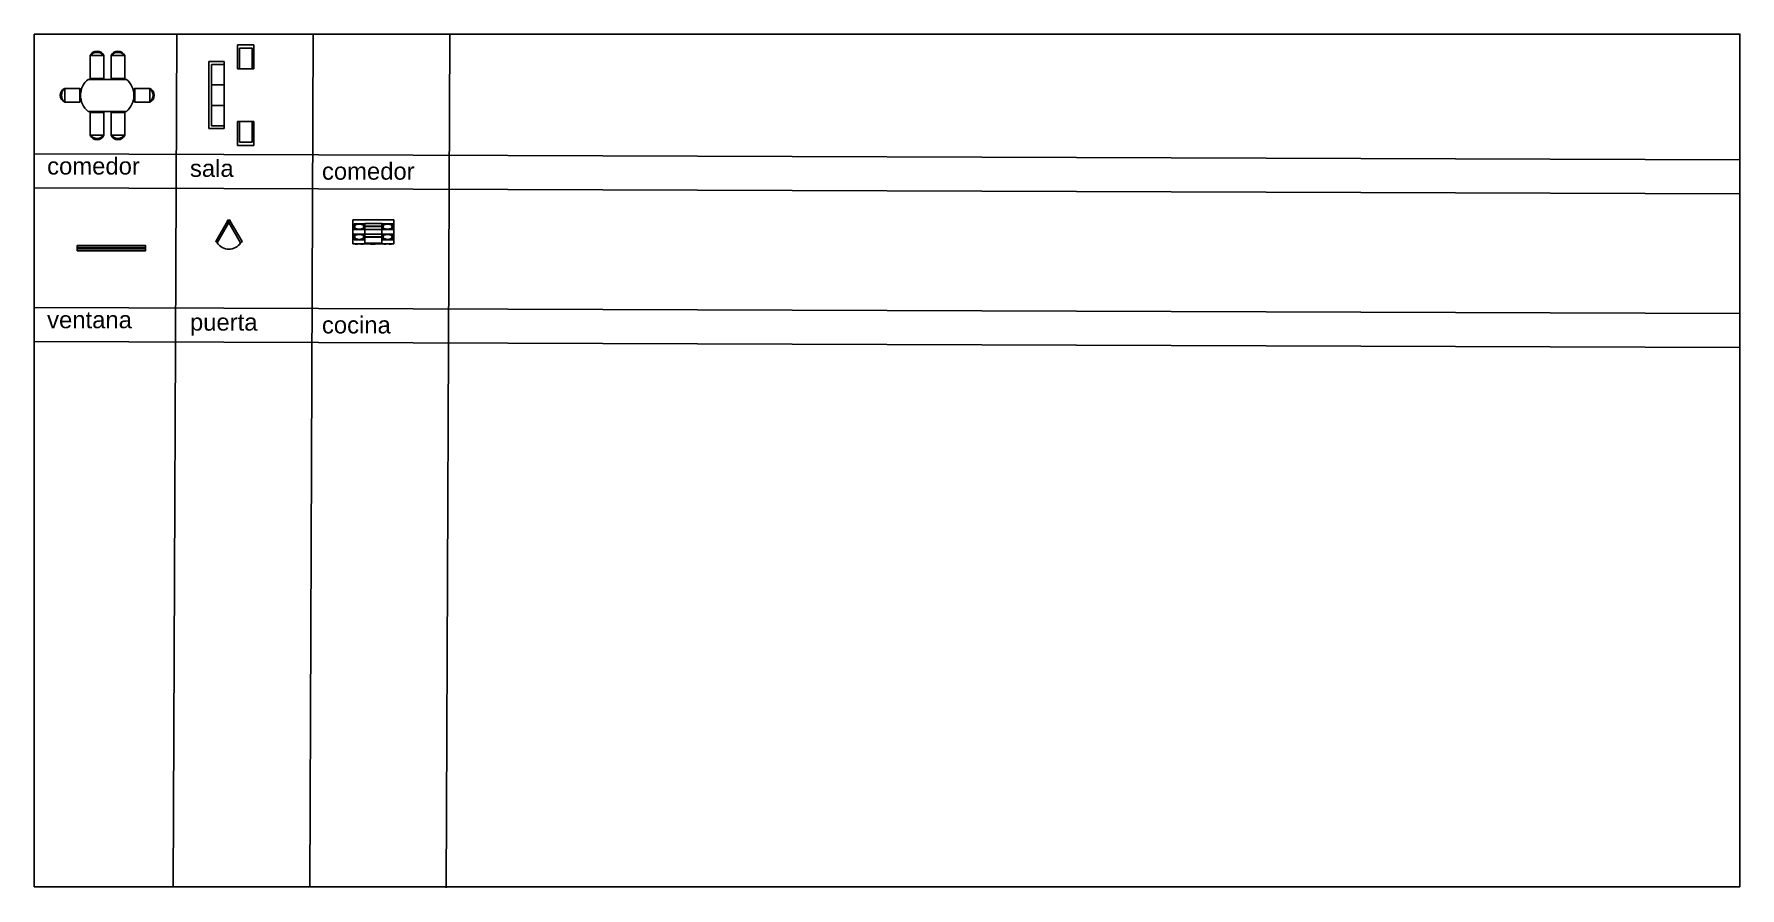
# Model space of a CAD drawing. Header units: millimetres. Extents: x 0 to 601, y -9 to 310.
# Drawn here: x 550.8 to 600.8, y 284.5 to 309.5 of the extents above; entities that cross this region are included whole.
import ezdxf

# ---------------------------------------------------------------- set-up
doc = ezdxf.new("R2010")
doc.units = ezdxf.units.MM
doc.layers.add('arquit-accesorio', color=43, linetype='Continuous')
doc.styles.add('Arial_3', font='Arial Unicode MS.ttf', dxfattribs={"height": 3})

msp = doc.modelspace()

# ---------------------------------------------------------------- texts
at = {"char_height": 0.5, "attachment_point": 1, "style": 'Arial_3'}
for s, width, insert in [('comedor', 2.334899, (551.13925, 305.9158)), ('sala', 2.334899, (555.32602, 305.84676)), ('comedor', 2.334899, (559.19497, 305.76391)), ('ventana', 2.334899, (551.13925, 301.40748)), ('{\\fArial Unicode MS|b0|i0|c134|p34;puerta}', 1.7097645, (555.32602, 301.33844)), ('cocina', 2.334899, (559.19497, 301.25559))]:
    msp.add_mtext_dynamic_manual_height_columns(s, width=width, gutter_width=2.5, heights=[0], dxfattribs=dict(at, insert=insert))

# ---------------------------------------------------------------- blocks, each defined once
blk = doc.blocks.new('comedor')
for points in [[(1.642, -0.631), (2.043, -0.631), (2.043, -1.297), (1.642, -1.297)], [(2.251, -0.631), (2.653, -0.631), (2.653, -1.297), (2.251, -1.297)], [(0.893, -1.995), (0.893, -1.593), (1.336, -1.593), (1.336, -1.995)], [(3.387, -1.995), (3.387, -1.593), (2.945, -1.593), (2.945, -1.995)], [(1.642, -2.964), (2.043, -2.964), (2.043, -2.298), (1.642, -2.298)], [(2.251, -2.964), (2.653, -2.964), (2.653, -2.298), (2.251, -2.298)]]:
    blk.add_lwpolyline(points, close=True)
for points in [[(1.58, -1.327), (2.7, -1.327)], [(2.7, -2.267), (1.58, -2.267)]]:
    blk.add_lwpolyline(points)
for centre, radius, start, end in [((1.842, -0.716), 0.218, 23.04, 156.96), ((2.452, -0.716), 0.218, 23.04, 156.96), ((1.842, -0.796), 0.26, 39.3851, 140.6149), ((2.452, -0.796), 0.26, 39.3851, 140.6149), ((1.962, -1.797), 0.606, 129.0902, 230.9098), ((2.318, -1.797), 0.606, 309.0902, 50.9098), ((0.979, -1.794), 0.218, 113.04, 246.96), ((1.058, -1.794), 0.26, 129.3851, 230.6149), ((3.222, -1.794), 0.26, 309.3851, 50.6149), ((3.302, -1.794), 0.218, 293.04, 66.96), ((1.842, -2.799), 0.26, 219.3851, 320.6149), ((1.842, -2.879), 0.218, 203.04, 336.96), ((2.452, -2.799), 0.26, 219.3851, 320.6149), ((2.452, -2.879), 0.218, 203.04, 336.96)]:
    blk.add_arc(centre, radius, start, end)
blk = doc.blocks.new('eliminar')
for p, q in [((526.787, 297.316), (526.787, 298.021)), ((526.787, 298.021), (527.026, 298.021)), ((527.265, 298.021), (527.026, 298.021)), ((527.265, 297.316), (527.265, 298.021)), ((526.395, 297.532), (525.944, 297.532)), ((525.944, 297.532), (525.944, 296.549)), ((526.395, 297.44), (526.395, 297.532)), ((526.838, 297.316), (526.787, 297.316)), ((527.214, 297.316), (527.265, 297.316)), ((525.944, 295.565), (525.944, 296.549)), ((526.395, 295.565), (525.944, 295.565)), ((526.395, 295.658), (526.395, 295.565)), ((526.838, 295.767), (526.787, 295.767)), ((526.787, 295.767), (526.787, 295.061)), ((527.214, 295.767), (527.265, 295.767)), ((527.265, 295.767), (527.265, 295.061)), ((526.787, 295.061), (527.026, 295.061)), ((527.265, 295.061), (527.026, 295.061))]:
    blk.add_line(p, q)
for points in [[(526.838, 297.915), (527.214, 297.915), (527.214, 297.316), (526.838, 297.316)], [(526.019, 297.44), (526.395, 297.44), (526.395, 296.841), (526.019, 296.841)], [(526.019, 296.242), (526.395, 296.242), (526.395, 296.841), (526.019, 296.841)], [(526.019, 296.242), (526.395, 296.242), (526.395, 295.643), (526.019, 295.643)], [(526.838, 295.167), (527.214, 295.167), (527.214, 295.767), (526.838, 295.767)]]:
    blk.add_lwpolyline(points, close=True)
blk = doc.blocks.new('sala')
blk.add_blockref('eliminar', (-520.824, -298.332))

# ---------------------------------------------------------------- linework, layer by layer
for p, q in [((554.94248, 309.53233), (554.83635, 284.53233)), ((558.94245, 309.51534), (558.83631, 284.51534)), ((562.94241, 309.49836), (562.83628, 284.49836)), ((550.761, 306.02401), (600.761, 305.85051)), ((550.75753, 305.02402), (600.75753, 304.85051)), ((550.761, 301.51569), (600.761, 301.34219)), ((550.75753, 300.5157), (600.75753, 300.34219))]:
    msp.add_line(p, q)
msp.add_lwpolyline([(550.761, 309.53233), (600.761, 309.53233), (600.761, 284.53233), (550.761, 284.53233)], close=True)
at = {"layer": 'arquit-accesorio'}
for p, q in [((560.13688, 303.97194), (560.17223, 303.93659)), ((560.13688, 303.80194), (560.17223, 303.8373)), ((560.13688, 303.67111), (560.17223, 303.63576)), ((560.13688, 303.50111), (560.17223, 303.53647)), ((560.43688, 303.97194), (560.40152, 303.93659)), ((560.43688, 303.80194), (560.40152, 303.8373)), ((560.43688, 303.67111), (560.40152, 303.63576)), ((560.43688, 303.50111), (560.40152, 303.53647)), ((560.4549, 303.89894), (560.95155, 303.89894)), ((560.4549, 303.88865), (560.95155, 303.88865)), ((560.4549, 303.80615), (560.95155, 303.80615)), ((560.4549, 303.80215), (560.95155, 303.80215)), ((560.4549, 303.6709), (560.95155, 303.6709)), ((560.4549, 303.6669), (560.95155, 303.6669)), ((560.4549, 303.58441), (560.95155, 303.58441)), ((560.4549, 303.57411), (560.95155, 303.57411)), ((560.96957, 303.97194), (561.00493, 303.93659)), ((560.96957, 303.80194), (561.00493, 303.8373)), ((560.96957, 303.67111), (561.00493, 303.63576)), ((560.96957, 303.50111), (561.00493, 303.53647)), ((561.26957, 303.97194), (561.23421, 303.93659)), ((561.26957, 303.80194), (561.23421, 303.8373)), ((561.26957, 303.67111), (561.23421, 303.63576)), ((561.26957, 303.50111), (561.23421, 303.53647)), ((552.02275, 303.27744), (554.02275, 303.27744)), ((552.02275, 303.23744), (554.02275, 303.23744))]:
    msp.add_line(p, q, dxfattribs=at)
msp.add_lwpolyline([(556.81058, 303.40778), (556.46634, 304.00402), (556.50798, 304.04566), (556.85222, 303.44942), (556.81058, 303.40778, -0.53988495), (556.12538, 303.41346), (556.08374, 303.4551), (556.4247, 304.04566), (556.46634, 304.00402), (556.12538, 303.41346)], format="xyb", dxfattribs=at)
for points in [[(556.50798, 304.04566), (556.50798, 304.07566), (556.4247, 304.07566), (556.4247, 304.04566)], [(560.10322, 304.08653), (561.30322, 304.08653), (561.30322, 303.38653), (560.10322, 303.38653)], [(560.13688, 303.97194), (560.43688, 303.97194), (560.43688, 303.80194), (560.13688, 303.80194)], [(560.13688, 303.50111), (560.43688, 303.50111), (560.43688, 303.67111), (560.13688, 303.67111)], [(560.17223, 303.93659), (560.14888, 303.88691), (560.17223, 303.8373), (560.28662, 303.81516), (560.40152, 303.8373), (560.42487, 303.88691), (560.40152, 303.93659), (560.28662, 303.95872)], [(560.17223, 303.53647), (560.14888, 303.58614), (560.17223, 303.63576), (560.28662, 303.6579), (560.40152, 303.63576), (560.42487, 303.58614), (560.40152, 303.53647), (560.28662, 303.51433)], [(560.4549, 303.40409), (560.95155, 303.40409), (560.95155, 303.9823), (560.4549, 303.9823)], [(561.26957, 303.97194), (560.96957, 303.97194), (560.96957, 303.80194), (561.26957, 303.80194)], [(561.26957, 303.50111), (560.96957, 303.50111), (560.96957, 303.67111), (561.26957, 303.67111)], [(561.23421, 303.93659), (561.25756, 303.88691), (561.23421, 303.8373), (561.11983, 303.81516), (561.00493, 303.8373), (560.98158, 303.88691), (561.00493, 303.93659), (561.11983, 303.95872)], [(561.23421, 303.53647), (561.25756, 303.58614), (561.23421, 303.63576), (561.11983, 303.6579), (561.00493, 303.63576), (560.98158, 303.58614), (561.00493, 303.53647), (561.11983, 303.51433)], [(552.02275, 303.33244), (554.02275, 303.33244), (554.02275, 303.18244), (552.02275, 303.18244)], [(560.23862, 303.38653), (560.17282, 303.38653), (560.17282, 303.37597), (560.23862, 303.37597)], [(560.33513, 303.38653), (560.40093, 303.38653), (560.40093, 303.37597), (560.33513, 303.37597)], [(560.62005, 303.38653), (560.75302, 303.38653), (560.75302, 303.37514), (560.62005, 303.37514)], [(561.07131, 303.38653), (561.00551, 303.38653), (561.00551, 303.37597), (561.07131, 303.37597)], [(561.16783, 303.38653), (561.23363, 303.38653), (561.23363, 303.37597), (561.16783, 303.37597)]]:
    msp.add_lwpolyline(points, close=True, dxfattribs=at)

# ---------------------------------------------------------------- block references
for name in ['comedor', 'sala']:
    msp.add_blockref(name, (550.761, 309.53233), dxfattribs=at)

msp.set_redraw_order([(e.dxf.handle, doc.entitydb.next_handle()) for e in msp.query("TEXT MTEXT ATTDEF DIMENSION ARC_DIMENSION")])  # texts and dimensions are drawn at this point

doc.saveas('drawing.dxf')
